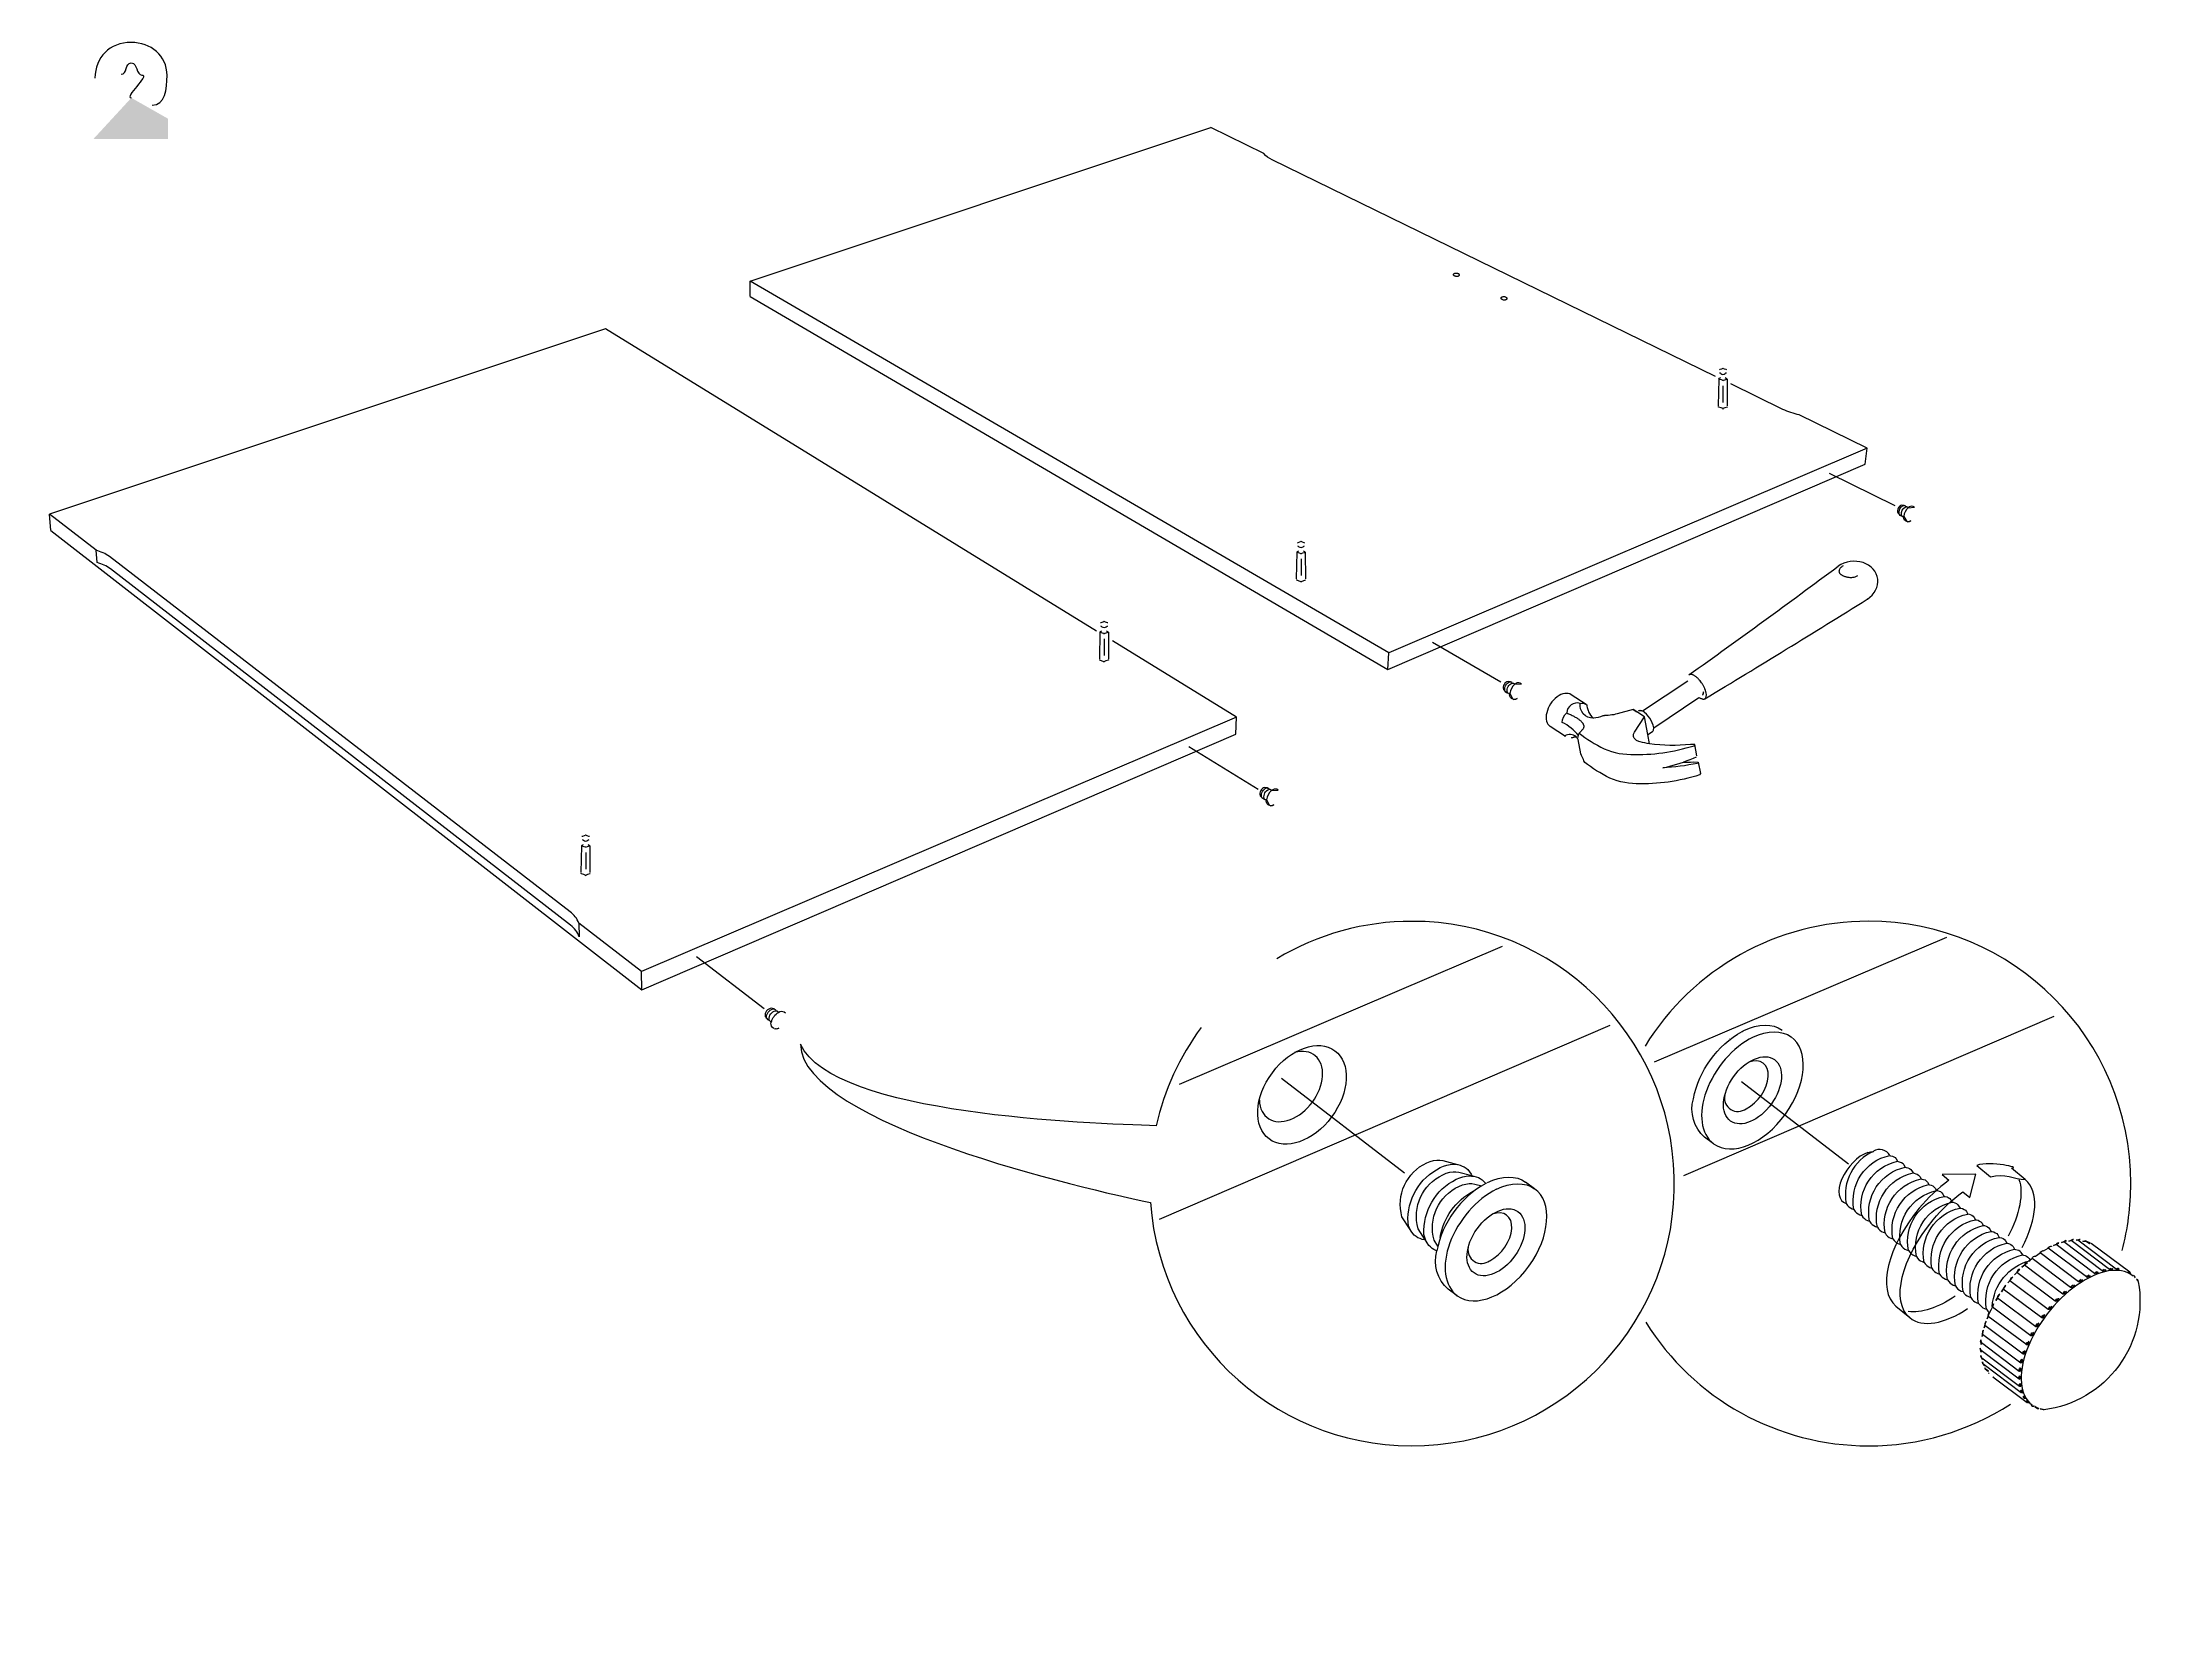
# Model space of a CAD drawing. Header units: metres. Extents: x -30.9 to 24.7, y -10.3 to 6.8.
# Drawn here: x -2.789 to 0.296, y 1.826 to 4.144 of the extents above; entities that cross this region are included whole.
import ezdxf

# ---------------------------------------------------------------- set-up
doc = ezdxf.new("R2010")
doc.units = ezdxf.units.M
doc.header["$MEASUREMENT"] = 0
doc.layers.add('PDF_Working_Num_Penna__255_Num_Penna__255', color=255, linetype='Continuous', lineweight=18)
doc.layers.add('PDF_Working_Num_Penna__7_Num_Penna__7', color=7, linetype='Continuous', lineweight=18)
doc.styles.add('GENERATED_STYLE_1', font='')
doc.styles.get('GENERATED_STYLE_1').set_extended_font_data('Arial')

msp = doc.modelspace()

# ---------------------------------------------------------------- hatches: boundary and pattern name
at = {"layer": 'PDF_Working_Num_Penna__7_Num_Penna__7', "linetype": 'Continuous', "lineweight": 18}
msp.add_hatch(color=7, dxfattribs=at).paths.add_polyline_path([(-2.6602, 4.0637), (-2.7155, 4.0037), (-2.6068, 4.0037), (-2.6068, 4.0334)])

# ---------------------------------------------------------------- linework, layer by layer
at = {"layer": 'PDF_Working_Num_Penna__255_Num_Penna__255', "color": 255, "linetype": 'Continuous', "lineweight": 18, "flags": 128}
for points in [[(-0.097, 3.4709), (-0.1925, 3.5176)], [(-0.7692, 3.2725), (-0.67, 3.2148)], [(-1.1236, 3.1208), (-1.0228, 3.0588)], [(-1.7407, 2.7396), (-1.8391, 2.8155)], [(-0.8102, 2.501), (-0.9886, 2.6387)], [(-0.1776, 2.5239), (-0.3201, 2.6338)], [(-0.0959, 2.3077), (-0.0759, 2.2909)]]:
    msp.add_lwpolyline(points, dxfattribs=at)
msp.add_lwpolyline([(-0.0419, 2.433, -0.061405), (0.0013, 2.4737), (0.0114, 2.4653), (0.0202, 2.4992), (-0.0288, 2.4989), (-0.0188, 2.4905, 0.06129), (-0.0619, 2.4498)], format="xyb", dxfattribs=at)
at = {"layer": 'PDF_Working_Num_Penna__255_Num_Penna__255', "color": 255, "linetype": 'Continuous', "lineweight": 18}
for points in [[(-0.0619, 2.4498), (-0.1083, 2.3944), (-0.1235, 2.3308), (-0.0959, 2.3077)], [(-0.0619, 2.4498), (-0.1083, 2.3944), (-0.1235, 2.3308), (-0.0959, 2.3077)], [(-0.0759, 2.2909), (-0.1035, 2.314), (-0.0883, 2.3776), (-0.0419, 2.433)], [(-0.0759, 2.2909), (-0.1035, 2.314), (-0.0883, 2.3776), (-0.0419, 2.433)]]:
    msp.add_open_spline(points, degree=3, dxfattribs=at)
at = {"layer": 'PDF_Working_Num_Penna__7_Num_Penna__7', "color": 7, "linetype": 'Continuous', "lineweight": 18, "flags": 128}
for points in [[(-1.761, 3.7973), (-1.0915, 4.0206)], [(-0.833, 3.2573), (-1.761, 3.7973)], [(-1.7608, 3.7752), (-1.761, 3.7973)], [(-1.9712, 3.728), (-2.7793, 3.4586)], [(-1.2577, 3.2888), (-1.9712, 3.728)], [(-0.3534, 3.655), (-0.3541, 3.6163)], [(-0.3472, 3.6454), (-0.3472, 3.6212)], [(-0.341, 3.655), (-0.3409, 3.6162)], [(-0.1378, 3.5547), (-0.833, 3.2573)], [(-0.097, 3.4709), (-0.1925, 3.5176)], [(-2.7771, 3.4348), (-2.7793, 3.4586)], [(-2.7771, 3.4348), (-1.9182, 2.7674), (-1.0553, 3.1387), (-1.0542, 3.1636)], [(-0.9666, 3.4034), (-0.9673, 3.3647)], [(-0.9604, 3.3938), (-0.9604, 3.3696)], [(-0.9542, 3.4034), (-0.9541, 3.3646)], [(-0.1726, 3.3837), (-0.1735, 3.3831), (-0.1743, 3.3825), (-0.1751, 3.3818), (-0.1758, 3.3812), (-0.1764, 3.3806), (-0.1769, 3.38), (-0.1774, 3.3793), (-0.1778, 3.3787), (-0.1781, 3.3781), (-0.1784, 3.3775), (-0.1785, 3.377), (-0.1786, 3.3764), (-0.1787, 3.3758), (-0.1786, 3.3752), (-0.1785, 3.3747), (-0.1783, 3.3741), (-0.1781, 3.3736), (-0.1778, 3.3731), (-0.1774, 3.3726), (-0.177, 3.3721), (-0.1765, 3.3717), (-0.176, 3.3712), (-0.1754, 3.3708), (-0.1748, 3.3703), (-0.1741, 3.3699), (-0.1734, 3.3695), (-0.1727, 3.3691), (-0.1719, 3.3688), (-0.171, 3.3684), (-0.1702, 3.3681), (-0.1693, 3.3679), (-0.1683, 3.3676), (-0.1673, 3.3674), (-0.1663, 3.3672), (-0.1652, 3.367), (-0.1642, 3.3669), (-0.1631, 3.3668), (-0.162, 3.3667), (-0.1609, 3.3667), (-0.1599, 3.3668), (-0.1587, 3.3669), (-0.1575, 3.3671), (-0.1564, 3.3673), (-0.1552, 3.3676), (-0.1542, 3.368), (-0.1531, 3.3685), (-0.1521, 3.369), (-0.1512, 3.3696)], [(-1.2528, 3.2871), (-1.2534, 3.2484)], [(-1.2465, 3.2776), (-1.2465, 3.2533)], [(-1.2404, 3.2871), (-1.2403, 3.2483)], [(-1.0542, 3.1636), (-1.2342, 3.2744)], [(-0.7692, 3.2725), (-0.67, 3.2148)], [(-0.8344, 3.2328), (-0.833, 3.2573)], [(-0.546, 3.1819), (-0.5678, 3.1963)], [(-0.4498, 3.1428), (-0.4492, 3.1432), (-0.4488, 3.1438), (-0.4484, 3.1445), (-0.4481, 3.1453), (-0.448, 3.1462), (-0.4479, 3.1472), (-0.4479, 3.1483), (-0.3822, 3.1922)], [(-0.4779, 3.1748), (-0.5008, 3.1685)], [(-0.4565, 3.1383), (-0.4614, 3.1639), (-0.4725, 3.1712)], [(-1.1236, 3.1208), (-1.0228, 3.0588)], [(-0.454, 3.125), (-0.4565, 3.1383), (-0.4498, 3.1428)], [(-0.3861, 3.1054), (-0.3907, 3.1036), (-0.3952, 3.1017), (-0.3998, 3.1), (-0.4045, 3.0984)], [(-2.0062, 2.9766), (-2.0068, 2.9379)], [(-1.9999, 2.9671), (-1.9999, 2.9428)], [(-1.9938, 2.9766), (-1.9937, 2.9378)], [(-0.4466, 2.6626), (-0.0221, 2.8441)], [(-1.7407, 2.7396), (-1.8391, 2.8155)], [(-1.1369, 2.6303), (-0.6674, 2.831)], [(-1.9182, 2.7674), (-1.919, 2.7938)], [(-0.5115, 2.7155), (-1.1667, 2.4336)], [(0.1338, 2.7285), (-0.4048, 2.4968)], [(-0.3167, 2.7082), (-0.3089, 2.7115), (-0.3013, 2.714), (-0.2937, 2.7154), (-0.2861, 2.7161), (-0.2793, 2.7156), (-0.2728, 2.7143), (-0.2668, 2.712), (-0.2613, 2.7088)], [(-0.3036, 2.6986), (-0.2958, 2.7021), (-0.2879, 2.7044), (-0.2803, 2.706), (-0.273, 2.7065), (-0.2662, 2.706), (-0.2598, 2.7046), (-0.2537, 2.7024), (-0.2483, 2.6992)], [(-0.8102, 2.501), (-0.9886, 2.6387)], [(-0.1648, 2.514), (-0.3201, 2.6338)], [(0.0215, 2.5122), (0.0416, 2.4954)], [(0.0921, 2.4915), (0.072, 2.5083)], [(-0.6894, 2.4873), (-0.6816, 2.4905), (-0.674, 2.4931), (-0.6664, 2.4945), (-0.6589, 2.4951), (-0.652, 2.4947), (-0.6455, 2.4934), (-0.6395, 2.4911), (-0.6341, 2.4879)], [(-0.6763, 2.4776), (-0.6686, 2.4811), (-0.6606, 2.4834), (-0.653, 2.4851), (-0.6458, 2.4855), (-0.639, 2.4851), (-0.6325, 2.4837), (-0.6264, 2.4814), (-0.621, 2.4783), (-0.6341, 2.4879)], [(0.1628, 2.3385), (0.1632, 2.3381), (0.1631, 2.3376), (0.1625, 2.3365), (0.1615, 2.3355), (0.1605, 2.3348), (0.1592, 2.3347), (0.158, 2.3349), (0.102, 2.3767)], [(0.1746, 2.3463), (0.175, 2.3459), (0.1749, 2.3454), (0.1738, 2.3444), (0.1729, 2.3437), (0.172, 2.3431), (0.1707, 2.3429), (0.1695, 2.3431), (0.1135, 2.3849)], [(0.1861, 2.3524), (0.1864, 2.3519), (0.1863, 2.3515), (0.1854, 2.3509), (0.1844, 2.3502), (0.1836, 2.35), (0.1822, 2.3494), (0.1811, 2.35), (0.1251, 2.3918)], [(0.1977, 2.3569), (0.198, 2.3564), (0.1975, 2.3562), (0.1965, 2.3555), (0.1957, 2.3553), (0.1949, 2.3549), (0.1936, 2.3548), (0.1928, 2.3553), (0.1368, 2.3972)], [(0.209, 2.3598), (0.2084, 2.359), (0.2075, 2.3588), (0.2066, 2.3586), (0.2059, 2.3587), (0.2046, 2.3586), (0.2039, 2.3591), (0.1479, 2.4009)], [(0.2191, 2.3608), (0.2186, 2.3605), (0.2177, 2.3602), (0.2173, 2.3603), (0.2165, 2.3604), (0.2153, 2.3607), (0.2145, 2.3608), (0.1586, 2.403)], [(0.2285, 2.3604), (0.2276, 2.3601), (0.2269, 2.3603), (0.226, 2.3604), (0.2253, 2.361), (0.2241, 2.3612), (0.1686, 2.4033)], [(0.2447, 2.3561), (0.2444, 2.3566), (0.244, 2.3571), (0.188, 2.3989)], [(0.1402, 2.3191), (0.1405, 2.3186), (0.1404, 2.3179), (0.1398, 2.3167), (0.1387, 2.3157), (0.1382, 2.3149), (0.1369, 2.3144), (0.1357, 2.3147), (0.0796, 2.3564)], [(0.1512, 2.3295), (0.1515, 2.3291), (0.1518, 2.3281), (0.1508, 2.3271), (0.1498, 2.3265), (0.1488, 2.3254), (0.1475, 2.3248), (0.1466, 2.3249), (0.0908, 2.3672)], [(0.1108, 2.2832), (0.1115, 2.2827), (0.1114, 2.2819), (0.1107, 2.2803), (0.11, 2.2792), (0.1095, 2.2781), (0.1085, 2.2774), (0.1073, 2.2776), (0.0517, 2.3193)], [(0.1197, 2.2956), (0.1201, 2.2951), (0.1204, 2.2947), (0.1197, 2.2931), (0.1191, 2.292), (0.1181, 2.291), (0.1171, 2.2903), (0.1159, 2.2905), (0.0599, 2.3324)], [(0.1299, 2.3078), (0.1302, 2.3073), (0.13, 2.3065), (0.1294, 2.3055), (0.1284, 2.3043), (0.1278, 2.3032), (0.1264, 2.3027), (0.1252, 2.3029), (0.0696, 2.3446)], [(-0.0959, 2.3077), (-0.0759, 2.2909)], [(0.0963, 2.2565), (0.0967, 2.256), (0.097, 2.2555), (0.0967, 2.254), (0.0961, 2.2528), (0.0959, 2.2516), (0.095, 2.251), (0.0941, 2.2512), (0.0381, 2.2928)], [(0.103, 2.2701), (0.1033, 2.2693), (0.1036, 2.2688), (0.1033, 2.2672), (0.1027, 2.2661), (0.102, 2.2649), (0.1011, 2.2644), (0.1003, 2.2645), (0.0444, 2.3062)], [(0.0283, 2.255), (0.0834, 2.2133), (0.0831, 2.2138), (0.083, 2.2151), (0.0836, 2.2166), (0.0847, 2.2181)], [(0.0301, 2.2671), (0.0857, 2.2254), (0.0854, 2.2262), (0.0853, 2.2275), (0.0859, 2.229), (0.087, 2.2305)], [(0.091, 2.2434), (0.0914, 2.2429), (0.0916, 2.2421), (0.0914, 2.2409), (0.0912, 2.2396), (0.091, 2.2384), (0.09, 2.2378), (0.0892, 2.238), (0.0333, 2.2797)], [(0.0278, 2.2435), (0.083, 2.2018), (0.0823, 2.2028), (0.0826, 2.2044), (0.0838, 2.2062)], [(0.0291, 2.2325), (0.0839, 2.1914), (0.0833, 2.1923), (0.0835, 2.1939), (0.0843, 2.1954)], [(0.0322, 2.2228), (0.0859, 2.1822), (0.0857, 2.1832), (0.0855, 2.1844), (0.0863, 2.186)], [(0.0451, 2.2051), (0.0949, 2.1678), (0.0946, 2.1687), (0.0945, 2.1703)]]:
    msp.add_lwpolyline(points, dxfattribs=at)
for points in [[(-0.3582, 3.6589), (-1.0023, 3.9738, -0.107809), (-1.0145, 3.9829), (-1.0915, 4.0206)], [(-1.7608, 3.7752), (-0.8344, 3.2328), (-0.1404, 3.5315), (-0.1378, 3.5547), (-0.2363, 3.6028, -0.05511), (-0.2601, 3.6109), (-0.3358, 3.6479)], [(-1.0542, 3.1636), (-1.919, 2.7939), (-2.01, 2.8642), (-2.0093, 2.8445, 0.149536), (-2.0219, 2.8611), (-2.6905, 3.3791, 0.096024), (-2.7099, 3.3882), (-2.7115, 3.4062), (-2.7793, 3.4586)], [(-2.01, 2.8642, 0.154255), (-2.0226, 2.8807), (-2.692, 3.3971, 0.09581), (-2.7115, 3.4062)], [(-0.3717, 3.199), (-0.3719, 3.1999), (-0.3721, 3.2008), (-0.3724, 3.2017), (-0.3727, 3.2026), (-0.373, 3.2036), (-0.3734, 3.2045), (-0.3738, 3.2055), (-0.3742, 3.2064), (-0.3746, 3.2073), (-0.3751, 3.2082), (-0.3756, 3.209), (-0.376, 3.2099), (-0.3766, 3.2108), (-0.3771, 3.2116), (-0.3776, 3.2125), (-0.3782, 3.2133), (-0.3793, 3.2148), (-0.3804, 3.2163), (-0.3816, 3.2176), (-0.3822, 3.2183), (-0.3828, 3.219), (-0.3834, 3.2196), (-0.384, 3.2202), (-0.3846, 3.2208), (-0.3852, 3.2213), (-0.3858, 3.2218), (-0.3864, 3.2223), (-0.3871, 3.2228), (-0.3877, 3.2233), (-0.3884, 3.2237), (-0.3891, 3.2241), (-0.3897, 3.2245), (-0.3903, 3.2248), (-0.3909, 3.2251), (-0.3915, 3.2253), (-0.3921, 3.2255), (-0.3927, 3.2256), (-0.3933, 3.2258), (-0.3939, 3.2258), (-0.3944, 3.2258), (-0.3949, 3.2258), (-0.3954, 3.2257), (-0.3959, 3.2256), (-0.3963, 3.2254), (-0.3967, 3.2252, 0.005275), (-0.18, 3.383), (-0.1798, 3.3831)], [(-0.3763, 3.1898), (-0.3757, 3.1898), (-0.3752, 3.1898), (-0.3748, 3.1899), (-0.3744, 3.19), (-0.374, 3.1902), (-0.3735, 3.1904, 0.00404), (-0.1375, 3.3351), (-0.1373, 3.3352), (-0.1369, 3.3355), (-0.1365, 3.3359)], [(-0.4479, 3.1483, 0.213305), (-0.4642, 3.1726), (-0.3985, 3.2165)], [(-0.5548, 3.1837, 0.484241), (-0.5743, 3.1698), (-0.5729, 3.1692), (-0.5716, 3.1686), (-0.5703, 3.168), (-0.5689, 3.1674), (-0.5677, 3.1668), (-0.5664, 3.1662), (-0.5651, 3.1656), (-0.5639, 3.1649), (-0.5628, 3.1643), (-0.5618, 3.1637), (-0.5607, 3.1631), (-0.5597, 3.1625), (-0.5588, 3.1618), (-0.5578, 3.1612), (-0.5569, 3.1606), (-0.5561, 3.1599), (-0.5554, 3.1593), (-0.5547, 3.1588), (-0.554, 3.1582), (-0.5534, 3.1576), (-0.5529, 3.157), (-0.5523, 3.1564), (-0.5519, 3.1559), (-0.5514, 3.1553), (-0.551, 3.1548), (-0.5507, 3.1542), (-0.5504, 3.1537), (-0.5502, 3.1531), (-0.5499, 3.1526), (-0.5498, 3.1521), (-0.5496, 3.1515), (-0.5496, 3.151), (-0.5495, 3.1505), (-0.5495, 3.1499), (-0.5496, 3.1494), (-0.5496, 3.1489), (-0.5498, 3.1484), (-0.55, 3.1478), (-0.5504, 3.1468), (-0.5508, 3.1463), (-0.5512, 3.1457), (-0.5516, 3.1452), (-0.5521, 3.1446), (-0.5526, 3.1441), (-0.5532, 3.1435), (-0.5538, 3.143), (-0.5545, 3.1424), (-0.5554, 3.1414), (-0.5564, 3.1404)], [(-0.3832, 3.0981), (-0.3844, 3.0965, -0.040933), (-0.4345, 3.0901), (-0.4295, 3.0912), (-0.4244, 3.0925), (-0.4194, 3.0938), (-0.4144, 3.0952), (-0.4094, 3.0968), (-0.4045, 3.0984), (-0.3995, 3.0983), (-0.3945, 3.0984), (-0.3895, 3.0985), (-0.3832, 3.0981), (-0.3801, 3.0816), (-0.3812, 3.0797, -0.085132), (-0.4732, 3.0669, -0.115483), (-0.5167, 3.0776), (-0.5215, 3.0803), (-0.5263, 3.083), (-0.5309, 3.0858), (-0.5354, 3.0887), (-0.5398, 3.0917), (-0.5441, 3.0948), (-0.5482, 3.0979), (-0.5492, 3.1001), (-0.5501, 3.1021), (-0.5509, 3.104), (-0.5517, 3.1059), (-0.5527, 3.1079), (-0.5537, 3.1101), (-0.5578, 3.1314), (-0.5583, 3.1321), (-0.5587, 3.1327), (-0.5592, 3.1333), (-0.5596, 3.1338), (-0.5602, 3.1344), (-0.5608, 3.135, 0.318412), (-0.577, 3.1363), (-0.5769, 3.1361), (-0.5767, 3.136), (-0.5765, 3.1358), (-0.5763, 3.1357), (-0.5762, 3.1356), (-0.5982, 3.1501)], [(-0.5572, 3.1371, 0.101375), (-0.5808, 3.1561, -0.205257), (-0.5743, 3.1698)], [(-0.5008, 3.1685), (-0.5034, 3.1678), (-0.506, 3.1672), (-0.5087, 3.1668), (-0.5114, 3.1664), (-0.5141, 3.1661), (-0.5167, 3.1659), (-0.5194, 3.1659), (-0.5198, 3.1658), (-0.5202, 3.1657), (-0.5205, 3.1656), (-0.521, 3.1656), (-0.5214, 3.1655), (-0.522, 3.1655, -0.09261), (-0.5356, 3.1621)], [(-0.385, 3.1076), (-0.3882, 3.1241), (-0.3944, 3.1241, -0.067188), (-0.454, 3.125), (-0.4575, 3.1256), (-0.461, 3.1262), (-0.4644, 3.1269), (-0.4678, 3.1277), (-0.4693, 3.1281), (-0.4706, 3.1286), (-0.4719, 3.1292), (-0.473, 3.1299), (-0.4741, 3.1306), (-0.475, 3.1315), (-0.4757, 3.1324), (-0.4764, 3.1333), (-0.4768, 3.1343), (-0.4771, 3.1354), (-0.4773, 3.1365), (-0.4773, 3.1376), (-0.4771, 3.1387), (-0.4768, 3.1398), (-0.4763, 3.1409), (-0.4757, 3.142), (-0.4614, 3.1639)], [(-0.5583, 3.1339), (-0.5579, 3.1351), (-0.5575, 3.1361), (-0.5572, 3.137), (-0.557, 3.138), (-0.5567, 3.1392), (-0.5564, 3.1404), (-0.5522, 3.1373), (-0.5479, 3.1342), (-0.5435, 3.1312), (-0.539, 3.1283), (-0.5344, 3.1255), (-0.5297, 3.1228), (-0.5248, 3.1201, 0.115047), (-0.4813, 3.1094, 0.085136), (-0.3893, 3.1222), (-0.3882, 3.1241)], [(-1.1792, 2.4584, 2.296846), (-0.7991, 2.8669, 0.136826), (-0.9954, 2.8126)], [(0.2329, 2.3885, 0.064536), (0.2454, 2.4858, 0.414199), (-0.1358, 2.867, 0.26075), (-0.4605, 2.6855)], [(-1.7369, 2.7257, 0.301312), (-1.7338, 2.7238), (-1.7332, 2.723), (-1.7333, 2.7232), (-1.7335, 2.7236), (-1.7335, 2.724, -0.356588), (-1.7238, 2.737), (-1.7234, 2.737), (-1.7229, 2.7369), (-1.7224, 2.7368), (-1.7219, 2.7366), (-1.7216, 2.7365), (-1.7212, 2.7362), (-1.7209, 2.7359), (-1.7206, 2.7356), (-1.7203, 2.7351), (-1.7201, 2.7346), (-1.7199, 2.7345, -0.283151), (-1.7114, 2.7354), (-1.7094, 2.7339)], [(-1.7263, 2.7113), (-1.7283, 2.7128, -0.310692), (-1.7301, 2.7212), (-1.73, 2.721, -0.182021), (-1.7199, 2.7345)], [(-0.3608, 2.5435), (-0.3739, 2.5531, -0.285566), (-0.3903, 2.609, -0.217091), (-0.3193, 2.7069), (-0.318, 2.7077), (-0.3167, 2.7082)], [(-0.1368, 2.5308), (-0.1329, 2.5317), (-0.129, 2.5323), (-0.1285, 2.5326, 0.34832), (-0.1682, 2.4567), (-0.1662, 2.454), (-0.1645, 2.452), (-0.162, 2.4503), (-0.1597, 2.449), (-0.157, 2.4482), (-0.155, 2.4452), (-0.1534, 2.4433), (-0.1507, 2.4416), (-0.1485, 2.4403), (-0.1454, 2.4393), (-0.1438, 2.4369), (-0.1417, 2.4349), (-0.1395, 2.4333), (-0.1372, 2.432), (-0.1341, 2.431), (-0.1325, 2.4283), (-0.1304, 2.4263), (-0.1282, 2.4246), (-0.1256, 2.4233), (-0.1229, 2.4223), (-0.1213, 2.42), (-0.1191, 2.4179), (-0.1169, 2.4163), (-0.1143, 2.415), (-0.1116, 2.414), (-0.11, 2.4112), (-0.1079, 2.4092), (-0.1057, 2.4076), (-0.1031, 2.4063), (-0.1004, 2.4054), (-0.0983, 2.403), (-0.0966, 2.4009), (-0.0944, 2.3993), (-0.0917, 2.398), (-0.0891, 2.3971), (-0.0871, 2.3943), (-0.0854, 2.3923), (-0.0828, 2.3906), (-0.0806, 2.3893), (-0.0778, 2.3883), (-0.0758, 2.3859), (-0.0741, 2.384), (-0.0715, 2.3823), (-0.0693, 2.381), (-0.0661, 2.38), (-0.0646, 2.3772), (-0.0625, 2.3751), (-0.0603, 2.3736), (-0.0577, 2.3723), (-0.0549, 2.3713), (-0.0533, 2.3689), (-0.0512, 2.3669), (-0.049, 2.3653), (-0.0464, 2.3639), (-0.0436, 2.363), (-0.0421, 2.3603), (-0.04, 2.3582), (-0.0378, 2.3565), (-0.0352, 2.3552), (-0.0324, 2.3543), (-0.0304, 2.3518), (-0.0287, 2.3499), (-0.0261, 2.3483), (-0.0238, 2.3469), (-0.0211, 2.3461), (-0.0191, 2.3433), (-0.0171, 2.3411), (-0.0148, 2.3395), (-0.0126, 2.3383), (-0.0095, 2.3373), (-0.0079, 2.3345), (-0.0058, 2.3324), (-0.0037, 2.3308), (-0.001, 2.3295), (0.0018, 2.329), (0.0033, 2.3262), (0.0054, 2.3241), (0.0076, 2.3225), (0.0103, 2.3212), (0.013, 2.3203), (0.0149, 2.3175), (0.0166, 2.3155), (0.0189, 2.3138), (0.0215, 2.3125), (0.0242, 2.3116), (0.0263, 2.3092), (0.0284, 2.3072), (0.0306, 2.3054), (0.0328, 2.3042), (0.0359, 2.3033), (0.0375, 2.3004), (0.0399, 2.298), (0.0404, 2.2983), (0.0405, 2.2987), (0.0424, 2.3025), (0.0444, 2.3062), (0.0441, 2.3071, -0.322807), (0.0982, 2.3737)], [(-0.8019, 2.4189), (-0.8137, 2.4375, -0.368332), (-0.7777, 2.5159), (-0.7725, 2.518), (-0.7678, 2.5192), (-0.763, 2.5199), (-0.7587, 2.5199), (-0.7544, 2.5193), (-0.7332, 2.5134)], [(-0.7784, 2.4019), (-0.7798, 2.4039), (-0.7807, 2.404), (-0.7844, 2.4045), (-0.7875, 2.4057), (-0.7905, 2.4071), (-0.7932, 2.4088), (-0.7959, 2.4109), (-0.7979, 2.4132), (-0.8005, 2.4166), (-0.8019, 2.4189), (-0.8024, 2.4201), (-0.804, 2.4243), (-0.8049, 2.429, -0.298562), (-0.7582, 2.5089), (-0.7533, 2.5111), (-0.7486, 2.5126), (-0.7438, 2.5135), (-0.74, 2.5139), (-0.7363, 2.5139), (-0.7332, 2.5134), (-0.7326, 2.5134), (-0.7292, 2.5125), (-0.7262, 2.5113), (-0.7231, 2.5099), (-0.7204, 2.5082), (-0.7181, 2.5061), (-0.7155, 2.5028), (-0.7132, 2.4992), (-0.7121, 2.4973)], [(-0.7798, 2.4039), (-0.7902, 2.4202, -0.367993), (-0.7542, 2.4986), (-0.7494, 2.5008), (-0.7443, 2.5023), (-0.7395, 2.5029), (-0.7352, 2.5029), (-0.7312, 2.5024), (-0.7121, 2.4973), (-0.71, 2.4965)], [(-0.157, 2.4482, -0.406437), (-0.1049, 2.5266), (-0.1036, 2.5263), (-0.1008, 2.5258), (-0.099, 2.5247), (-0.0971, 2.5235), (-0.0955, 2.5216), (-0.0935, 2.5183)], [(-0.1454, 2.4393, -0.410816), (-0.0935, 2.5183), (-0.0924, 2.518), (-0.0896, 2.5171), (-0.0877, 2.5164), (-0.0855, 2.5147), (-0.0842, 2.5132), (-0.0824, 2.5096)], [(-0.1341, 2.431, -0.410457), (-0.0824, 2.5096), (-0.0808, 2.5093), (-0.0784, 2.5088), (-0.0761, 2.5076), (-0.0742, 2.5064), (-0.0729, 2.5045), (-0.071, 2.5013)], [(-0.1229, 2.4223, -0.411233), (-0.071, 2.5013), (-0.0695, 2.501), (-0.0671, 2.5001), (-0.0648, 2.4993), (-0.063, 2.4978), (-0.0612, 2.4962), (-0.0594, 2.4926)], [(-0.0419, 2.433, -0.061405), (0.0013, 2.4737), (0.0114, 2.4653), (0.0202, 2.4992), (-0.0288, 2.4989), (-0.0188, 2.4905, 0.06129), (-0.0619, 2.4498)], [(-0.7617, 2.3948), (-0.767, 2.4033, -0.367967), (-0.731, 2.4817), (-0.7259, 2.4839), (-0.7211, 2.4851), (-0.7163, 2.486), (-0.712, 2.4861), (-0.7077, 2.4851), (-0.6978, 2.4826)], [(-0.758, 2.4074, -0.237571), (-0.7102, 2.4747), (-0.7096, 2.475), (-0.7086, 2.4752)], [(-0.1116, 2.414, -0.40894), (-0.0594, 2.4926), (-0.0582, 2.4924), (-0.0558, 2.4919), (-0.0535, 2.4911), (-0.0517, 2.4894), (-0.05, 2.4876), (-0.0481, 2.4843)], [(-0.1004, 2.4054, -0.406997), (-0.0481, 2.4843), (-0.0469, 2.4841), (-0.0445, 2.4836), (-0.0423, 2.4824), (-0.0405, 2.4807), (-0.0387, 2.4792), (-0.0369, 2.4755)], [(-0.0891, 2.3971, -0.410636), (-0.0369, 2.4755), (-0.0356, 2.4757), (-0.0333, 2.4748), (-0.031, 2.4741), (-0.0292, 2.4724), (-0.0275, 2.4705), (-0.0256, 2.4672)], [(-0.0778, 2.3883, -0.4065), (-0.0256, 2.4672), (-0.0244, 2.467), (-0.0216, 2.4665), (-0.0198, 2.4654), (-0.0175, 2.4641), (-0.0162, 2.4622), (-0.0144, 2.4586)], [(-0.0661, 2.38, -0.413877), (-0.0144, 2.4586), (-0.0127, 2.4586), (-0.0104, 2.4578), (-0.0081, 2.457), (-0.0063, 2.4554), (-0.005, 2.4535), (-0.0027, 2.4502)], [(-0.0549, 2.3713, -0.406359), (-0.0027, 2.4502), (-0.0015, 2.45), (0.0009, 2.4495), (0.0032, 2.4483), (0.005, 2.4472), (0.0067, 2.4451), (0.0085, 2.4415)], [(-0.0436, 2.363, -0.406965), (0.0085, 2.4415), (0.0098, 2.4417), (0.0121, 2.4409), (0.0145, 2.44), (0.0162, 2.4384), (0.0179, 2.4365), (0.0198, 2.4333)], [(-0.0324, 2.3543, -0.406274), (0.0198, 2.4333), (0.021, 2.433), (0.0238, 2.4325), (0.0257, 2.4313), (0.0275, 2.4301), (0.0292, 2.4282), (0.031, 2.4246)], [(-0.0211, 2.3461, -0.405903), (0.031, 2.4246), (0.0327, 2.4246), (0.0351, 2.4238), (0.0374, 2.423), (0.0391, 2.4214), (0.0404, 2.4195), (0.0423, 2.4163)], [(-0.0095, 2.3373, -0.40185), (0.0423, 2.4163), (0.044, 2.416), (0.0463, 2.4155), (0.0485, 2.4143), (0.0505, 2.4131), (0.0521, 2.4111), (0.0539, 2.4075)], [(0.0018, 2.329, -0.405879), (0.0539, 2.4075), (0.0552, 2.4076), (0.0575, 2.4068), (0.0599, 2.406), (0.0617, 2.4044), (0.0633, 2.4024), (0.0653, 2.3992)], [(-0.7335, 2.3226), (-0.7466, 2.3322, -0.285572), (-0.7631, 2.388)], [(0.013, 2.3203, -0.406934), (0.0653, 2.3992), (0.0664, 2.399), (0.0692, 2.3984), (0.0711, 2.3972), (0.0732, 2.3956), (0.0746, 2.3941), (0.0764, 2.3904)], [(0.0242, 2.3116, -0.405082), (0.0764, 2.3904), (0.078, 2.3901), (0.0805, 2.3897), (0.0828, 2.3889), (0.0846, 2.3873), (0.0858, 2.3854), (0.0881, 2.3821)], [(0.0359, 2.3033, -0.406425), (0.0881, 2.3821), (0.0894, 2.3819), (0.0917, 2.381), (0.094, 2.3802), (0.0958, 2.3787), (0.0975, 2.3771), (0.0991, 2.3743), (0.1006, 2.3757), (0.102, 2.3767), (0.1027, 2.3781), (0.1042, 2.3796), (0.1056, 2.3805), (0.1068, 2.3803), (0.1102, 2.3826), (0.1135, 2.3849), (0.1147, 2.3867), (0.1161, 2.3877), (0.1174, 2.3883), (0.1186, 2.3881), (0.1219, 2.3899), (0.1251, 2.3918), (0.1262, 2.3933), (0.1276, 2.3942), (0.129, 2.3948), (0.1302, 2.3946), (0.1301, 2.3942)], [(0.2563, 2.3432), (0.2564, 2.3435), (0.2561, 2.3441), (0.2562, 2.3445), (0.2559, 2.345), (0.2556, 2.3454), (0.2536, 2.3466), (0.2551, 2.3451), (0.2563, 2.3432, -0.430033), (0.1194, 2.1571)], [(-0.4595, 2.2845, 0.259398), (-0.1358, 2.1046, 0.144736), (0.0706, 2.1653)]]:
    msp.add_lwpolyline(points, format="xyb", dxfattribs=at)
for points in [[(-0.7313, 3.8078), (-0.7319, 3.808), (-0.7326, 3.8083), (-0.7333, 3.8084), (-0.7341, 3.8085), (-0.7349, 3.8085), (-0.7357, 3.8085), (-0.7365, 3.8085), (-0.7372, 3.8083), (-0.7378, 3.8081), (-0.7383, 3.8079), (-0.7387, 3.8076), (-0.739, 3.8073), (-0.7392, 3.807), (-0.7392, 3.8067), (-0.7391, 3.8063), (-0.7388, 3.8059), (-0.7384, 3.8056), (-0.7379, 3.8053), (-0.7373, 3.8051), (-0.7366, 3.8049), (-0.7359, 3.8047), (-0.7351, 3.8046), (-0.7343, 3.8046), (-0.7335, 3.8046), (-0.7327, 3.8047), (-0.732, 3.8048), (-0.7314, 3.805), (-0.7309, 3.8052), (-0.7305, 3.8055), (-0.7301, 3.8058), (-0.73, 3.8062), (-0.73, 3.8065), (-0.7301, 3.8068), (-0.7304, 3.8072), (-0.7308, 3.8075)], [(-0.6621, 3.7736), (-0.6627, 3.7739), (-0.6634, 3.7741), (-0.6642, 3.7743), (-0.665, 3.7744), (-0.6657, 3.7744), (-0.6666, 3.7744), (-0.6673, 3.7743), (-0.668, 3.7742), (-0.6687, 3.774), (-0.6692, 3.7738), (-0.6696, 3.7735), (-0.6699, 3.7731), (-0.67, 3.7728), (-0.67, 3.7724), (-0.6699, 3.7721), (-0.6696, 3.7717), (-0.6692, 3.7714), (-0.6687, 3.7711), (-0.6681, 3.7709), (-0.6674, 3.7706), (-0.6666, 3.7704), (-0.6659, 3.7703), (-0.665, 3.7703), (-0.6642, 3.7703), (-0.6634, 3.7704), (-0.6627, 3.7705), (-0.6621, 3.7708), (-0.6616, 3.771), (-0.6612, 3.7713), (-0.6609, 3.7716), (-0.6607, 3.7719), (-0.6607, 3.7723), (-0.6609, 3.7726), (-0.6612, 3.773), (-0.6616, 3.7733)], [(-0.0742, 3.4489), (-0.075, 3.4484), (-0.0757, 3.448), (-0.0765, 3.4477), (-0.0773, 3.4476), (-0.078, 3.4475), (-0.0787, 3.4475), (-0.0794, 3.4476)], [(-0.6462, 3.1906), (-0.6471, 3.1901), (-0.6479, 3.1897), (-0.6488, 3.1894), (-0.6496, 3.1893), (-0.6504, 3.1892), (-0.6511, 3.1892), (-0.6519, 3.1894)], [(-0.3763, 3.1898), (-0.3772, 3.1899), (-0.3781, 3.1901), (-0.379, 3.1904), (-0.38, 3.1908), (-0.381, 3.1914), (-0.3816, 3.1918), (-0.3822, 3.1922)], [(-0.377, 3.1957), (-0.3765, 3.1961), (-0.3761, 3.1966), (-0.3759, 3.1972), (-0.3757, 3.1979), (-0.3755, 3.1987), (-0.3755, 3.1996), (-0.3756, 3.2006)], [(-0.4779, 3.1748), (-0.4725, 3.1712)], [(-0.4699, 3.173), (-0.4693, 3.1733), (-0.4686, 3.1735), (-0.4678, 3.1736), (-0.467, 3.1735), (-0.4661, 3.1733), (-0.4652, 3.173)], [(-0.9998, 3.0362), (-1.0007, 3.0357), (-1.0015, 3.0353), (-1.0024, 3.035), (-1.0032, 3.0349), (-1.004, 3.0348), (-1.0047, 3.0348), (-1.0054, 3.035)], [(-1.7193, 2.7114), (-1.7203, 2.711), (-1.7213, 2.7107), (-1.7223, 2.7105), (-1.7232, 2.7104), (-1.724, 2.7105), (-1.7248, 2.7106), (-1.7256, 2.7109)], [(-0.3375, 2.6956), (-0.3369, 2.6959)], [(-1.021, 2.607), (-1.021, 2.6076)], [(0.141, 2.3992), (0.1402, 2.3998), (0.1389, 2.3992), (0.1379, 2.3986), (0.1368, 2.3972), (0.1333, 2.3958)], [(0.1519, 2.4026), (0.1507, 2.4028), (0.1494, 2.4023), (0.1479, 2.4009), (0.1448, 2.4002)], [(0.1622, 2.4044), (0.1614, 2.4046), (0.16, 2.4041), (0.1586, 2.403), (0.1556, 2.4023)], [(0.1717, 2.4043), (0.1708, 2.4045), (0.1695, 2.4038), (0.1686, 2.4033), (0.1661, 2.4033)], [(0.1804, 2.4023), (0.1796, 2.4024), (0.1783, 2.4022), (0.1774, 2.4016), (0.1758, 2.4019)], [(0.1804, 2.4023), (0.1855, 2.3985), (0.1868, 2.3991)], [(0.0739, 2.3499), (0.0725, 2.349), (0.0711, 2.3481), (0.0699, 2.3462), (0.0696, 2.3446), (0.0665, 2.3414)], [(0.0842, 2.3609), (0.0829, 2.3607), (0.0815, 2.3598), (0.0804, 2.3579), (0.0796, 2.3564), (0.0766, 2.3533)], [(0.0952, 2.3713), (0.0939, 2.3712), (0.0925, 2.3701), (0.0914, 2.3687), (0.0908, 2.3672), (0.0873, 2.3641)], [(0.0991, 2.3743), (0.0972, 2.373)], [(0.1695, 2.3431), (0.1705, 2.3445), (0.172, 2.346), (0.1734, 2.3465)], [(0.1811, 2.35), (0.1822, 2.3515), (0.1836, 2.3524), (0.1849, 2.3527)], [(0.1928, 2.3553), (0.1939, 2.3564), (0.1949, 2.3574), (0.1961, 2.3576)], [(0.1969, 2.3575), (0.1973, 2.3574), (0.1972, 2.357)], [(0.2039, 2.3591), (0.2053, 2.3605), (0.2067, 2.3611)], [(0.2079, 2.3608), (0.2083, 2.3608), (0.2082, 2.3604), (0.2086, 2.3603), (0.2086, 2.3599)], [(0.2145, 2.3608), (0.2156, 2.3623), (0.2169, 2.3625)], [(0.2181, 2.3623), (0.2185, 2.3622), (0.2188, 2.3617), (0.2192, 2.3612)], [(0.2241, 2.3612), (0.2255, 2.3621), (0.2269, 2.3626)], [(0.2276, 2.3621), (0.228, 2.362), (0.2283, 2.3616), (0.2282, 2.3612), (0.2285, 2.3607)], [(0.2411, 2.3567), (0.2428, 2.3573)], [(0.2447, 2.3561), (0.2446, 2.3557), (0.2449, 2.3552), (0.2448, 2.3548)], [(0.248, 2.3517), (0.2494, 2.3523)], [(0.2513, 2.3495), (0.2515, 2.3503), (0.2511, 2.3507), (0.2512, 2.3511), (0.2508, 2.3512), (0.2505, 2.3517), (0.2502, 2.3522)], [(0.2512, 2.3491), (0.2517, 2.349)], [(0.2543, 2.3457), (0.2551, 2.3455)], [(0.0552, 2.3249), (0.0538, 2.3239), (0.0523, 2.3225), (0.0516, 2.321), (0.0517, 2.3193), (0.0493, 2.3157)], [(0.0638, 2.3378), (0.0624, 2.3368), (0.0613, 2.3354), (0.0602, 2.3339), (0.0599, 2.3324), (0.0576, 2.3286)], [(0.1357, 2.3147), (0.1364, 2.3161), (0.1374, 2.3176), (0.1389, 2.3186)], [(0.1466, 2.3249), (0.1474, 2.3269), (0.1486, 2.3283), (0.15, 2.3293)], [(0.158, 2.3349), (0.1587, 2.3364), (0.1602, 2.3378), (0.1616, 2.3384)], [(0.0351, 2.2856), (0.0341, 2.2841), (0.0333, 2.2822), (0.0331, 2.281), (0.0333, 2.2797), (0.0322, 2.2762)], [(0.0399, 2.298), (0.0388, 2.2968), (0.0382, 2.2954), (0.0379, 2.2942), (0.0381, 2.2928), (0.0366, 2.289)], [(0.0444, 2.3062), (0.0441, 2.3075), (0.0449, 2.309), (0.046, 2.3109)], [(0.1159, 2.2905), (0.1162, 2.2921), (0.1173, 2.2936), (0.1184, 2.295)], [(0.1252, 2.3029), (0.1259, 2.3044), (0.127, 2.3059), (0.1281, 2.3073)], [(0.0278, 2.255), (0.0272, 2.2561), (0.0274, 2.2572), (0.0277, 2.2589)], [(0.0278, 2.255), (0.0283, 2.255), (0.0281, 2.2518)], [(0.0315, 2.2726), (0.03, 2.2712), (0.0297, 2.2697), (0.0294, 2.268), (0.0301, 2.2671), (0.0294, 2.2635)], [(0.0941, 2.2512), (0.0935, 2.252), (0.0942, 2.2536), (0.0949, 2.2555)], [(0.1003, 2.2645), (0.1001, 2.2657), (0.1004, 2.2673), (0.1016, 2.2687)], [(0.1073, 2.2776), (0.1075, 2.2788), (0.1083, 2.2807), (0.1094, 2.2822)], [(0.027, 2.244), (0.0268, 2.2449), (0.0267, 2.2467)], [(0.027, 2.244), (0.0278, 2.2435), (0.028, 2.2405)], [(0.028, 2.2335), (0.0273, 2.2345), (0.0276, 2.2361)], [(0.028, 2.2335), (0.0291, 2.2325), (0.0299, 2.2302)], [(0.0304, 2.2244), (0.0298, 2.2253), (0.03, 2.2265)], [(0.0304, 2.2244), (0.0322, 2.2228), (0.0331, 2.221)], [(0.086, 2.2249), (0.0861, 2.2253)], [(0.087, 2.2305), (0.0877, 2.2299), (0.0877, 2.2295), (0.0878, 2.2279), (0.0875, 2.2266), (0.0874, 2.2259), (0.0869, 2.2252)], [(0.0892, 2.238), (0.0886, 2.2388), (0.0889, 2.2405), (0.09, 2.242)], [(0.0339, 2.2164), (0.0337, 2.2172), (0.0334, 2.218)], [(0.0339, 2.2164), (0.0383, 2.2131), (0.0386, 2.213)], [(0.0394, 2.2099), (0.0387, 2.2108)], [(0.0458, 2.2046), (0.0455, 2.2051)], [(0.0841, 2.2013), (0.0837, 2.2013), (0.0833, 2.2018)], [(0.0846, 2.2127), (0.0841, 2.2128), (0.0838, 2.2129)], [(0.0838, 2.2062), (0.0845, 2.2053), (0.0846, 2.2041), (0.0849, 2.2032), (0.0847, 2.2023), (0.0846, 2.2016)], [(0.0843, 2.1954), (0.0849, 2.1945), (0.0856, 2.1935), (0.0854, 2.1927), (0.0858, 2.1923), (0.0856, 2.1914)], [(0.0855, 2.1911), (0.0851, 2.1911), (0.0847, 2.1912), (0.0843, 2.1913)], [(0.0847, 2.2181), (0.0854, 2.2172), (0.0856, 2.2159), (0.0853, 2.2147), (0.0852, 2.2139), (0.085, 2.213)], [(0.0863, 2.186), (0.0869, 2.185), (0.0876, 2.184), (0.0879, 2.1836), (0.0881, 2.1827), (0.0884, 2.1823)], [(0.0883, 2.1818), (0.0879, 2.1818), (0.0875, 2.1816), (0.0871, 2.1817), (0.0867, 2.1821), (0.0864, 2.1821)], [(0.0899, 2.1745), (0.0896, 2.175), (0.0894, 2.1763)], [(0.0896, 2.1774), (0.0907, 2.1764), (0.0914, 2.1759), (0.0917, 2.1755), (0.092, 2.1746)], [(0.0923, 2.1741), (0.0918, 2.1737), (0.0914, 2.1738), (0.091, 2.1739), (0.0906, 2.1739), (0.0902, 2.174)], [(0.0945, 2.1703), (0.0956, 2.1697), (0.0964, 2.1692), (0.0967, 2.1687), (0.0974, 2.1682)], [(0.0977, 2.1677), (0.0973, 2.1674), (0.0969, 2.1675), (0.0964, 2.1671), (0.096, 2.1672), (0.0956, 2.1673), (0.0953, 2.1678)], [(0.1014, 2.1629), (0.1008, 2.1638)], [(0.1043, 2.1624), (0.1038, 2.1625), (0.1034, 2.1621), (0.1025, 2.1623), (0.1021, 2.1624), (0.1018, 2.1624)], [(0.1062, 2.1616), (0.1053, 2.1618)], [(0.1062, 2.1616), (0.1091, 2.1594), (0.1087, 2.1599)], [(0.1118, 2.1589), (0.1095, 2.1597)], [(0.1114, 2.1589), (0.1106, 2.1587), (0.1102, 2.1588), (0.1094, 2.1589)], [(0.1182, 2.1573), (0.1139, 2.1585)], [(0.1182, 2.1573), (0.1186, 2.1572), (0.119, 2.1572), (0.1194, 2.1571)]]:
    msp.add_lwpolyline(points, close=True, dxfattribs=at)
for points in [[(-0.0841, 3.4713), (-0.0871, 3.4717, 0.454756), (-0.0929, 3.4605), (-0.0908, 3.4583), (-0.0909, 3.4584), (-0.0911, 3.4587), (-0.0912, 3.4591, -0.35095), (-0.085, 3.4712), (-0.0846, 3.4713), (-0.0842, 3.4713), (-0.0838, 3.4713), (-0.0834, 3.4712), (-0.083, 3.4711), (-0.0827, 3.4709), (-0.0824, 3.4707), (-0.0821, 3.4705), (-0.0818, 3.4702)], [(-0.0908, 3.4583, 0.302327), (-0.0879, 3.4572), (-0.0873, 3.4566), (-0.0876, 3.457), (-0.0878, 3.4574, -0.355606), (-0.0815, 3.4695), (-0.0812, 3.4696), (-0.0807, 3.4696), (-0.0803, 3.4696), (-0.0799, 3.4695), (-0.0796, 3.4694), (-0.0792, 3.4692), (-0.0789, 3.469), (-0.0787, 3.4688), (-0.0784, 3.4684), (-0.0781, 3.468, 0.182049), (-0.0844, 3.4554, -0.292336)], [(-0.08, 3.4479), (-0.0819, 3.4488, -0.310872), (-0.0845, 3.4555)], [(-0.0691, 3.4689), (-0.071, 3.4699, 0.284175), (-0.0779, 3.468)], [(-0.6562, 3.2152), (-0.6594, 3.2157, 0.454775), (-0.666, 3.2038), (-0.6638, 3.2014), (-0.664, 3.2015), (-0.6641, 3.2019), (-0.6643, 3.2022, -0.351151), (-0.6571, 3.2151), (-0.6567, 3.2152), (-0.6563, 3.2152), (-0.6558, 3.2151), (-0.6554, 3.215), (-0.655, 3.2149), (-0.6547, 3.2147), (-0.6543, 3.2145), (-0.6541, 3.2142), (-0.6537, 3.2139)], [(-0.6638, 3.2014, 0.298004), (-0.6608, 3.2001), (-0.6602, 3.1994), (-0.6603, 3.1996), (-0.6605, 3.1999), (-0.6606, 3.2003, -0.356327), (-0.6535, 3.2131), (-0.653, 3.2132), (-0.6526, 3.2132), (-0.6521, 3.2132), (-0.6517, 3.2131), (-0.6513, 3.213), (-0.651, 3.2128), (-0.6507, 3.2125), (-0.6504, 3.2123), (-0.6501, 3.2119), (-0.6498, 3.2114, 0.182679), (-0.6571, 3.198, -0.289607)], [(-0.64, 3.2121), (-0.6421, 3.2132, 0.284455), (-0.6496, 3.2114)], [(-0.6525, 3.1897), (-0.6546, 3.1908, -0.312073), (-0.6572, 3.1981)], [(-0.5426, 3.1715, 0.138132), (-0.5356, 3.1621, -0.459865), (-0.5548, 3.1837, -0.239672), (-0.546, 3.1819), (-0.5457, 3.1818), (-0.5455, 3.1817), (-0.5453, 3.1815), (-0.545, 3.1796), (-0.5446, 3.1778), (-0.5442, 3.1763), (-0.5438, 3.1747), (-0.5433, 3.1732)], [(-0.5608, 3.135), (-0.5619, 3.1348), (-0.563, 3.1346), (-0.564, 3.1344), (-0.565, 3.1342), (-0.5661, 3.1338), (-0.5673, 3.1334, -0.123754)], [(-1.0097, 3.0608), (-1.0129, 3.0613, 0.454726), (-1.0196, 3.0494), (-1.0174, 3.047), (-1.0175, 3.0471), (-1.0177, 3.0475), (-1.0179, 3.0478, -0.351084), (-1.0107, 3.0607), (-1.0102, 3.0608), (-1.0098, 3.0608), (-1.0093, 3.0607), (-1.0089, 3.0606), (-1.0086, 3.0605), (-1.0082, 3.0603), (-1.0079, 3.0601), (-1.0076, 3.0598), (-1.0073, 3.0595)], [(-1.0174, 3.047, 0.299881), (-1.0144, 3.0457), (-1.0137, 3.045), (-1.0141, 3.0455), (-1.0142, 3.0459, -0.356688), (-1.007, 3.0587), (-1.0066, 3.0588), (-1.0061, 3.0588), (-1.0057, 3.0588), (-1.0052, 3.0587), (-1.0049, 3.0585), (-1.0045, 3.0584), (-1.0042, 3.0581), (-1.0039, 3.0579), (-1.0036, 3.0575), (-1.0034, 3.057, 0.182427), (-1.0106, 3.0436, -0.289607)], [(-0.9936, 3.0577), (-0.9956, 3.0588, 0.284605), (-1.0031, 3.057)], [(-1.0061, 3.0353), (-1.0081, 3.0364, -0.312073), (-1.0106, 3.0436)], [(-1.7265, 2.7396), (-1.7299, 2.7406, 0.454851), (-1.7389, 2.7286), (-1.7369, 2.7257), (-1.737, 2.7259), (-1.7371, 2.7263), (-1.7373, 2.7267, -0.351061), (-1.7276, 2.7396), (-1.727, 2.7397), (-1.7266, 2.7396), (-1.7261, 2.7395), (-1.7257, 2.7393), (-1.7253, 2.7392), (-1.7249, 2.7389), (-1.7246, 2.7386), (-1.7243, 2.7383), (-1.724, 2.7378)], [(-0.692, 2.486, 0.217036), (-0.7631, 2.388), (-0.7643, 2.3887), (-0.7673, 2.3899), (-0.77, 2.3916), (-0.7724, 2.3937), (-0.7747, 2.396), (-0.7769, 2.3996), (-0.7784, 2.4019), (-0.7792, 2.4032), (-0.7805, 2.4074), (-0.7817, 2.4119, -0.299781), (-0.735, 2.492), (-0.7298, 2.4942), (-0.7251, 2.4957), (-0.7203, 2.4966), (-0.7165, 2.4969), (-0.7128, 2.4967), (-0.71, 2.4965), (-0.7094, 2.4965), (-0.7057, 2.4956), (-0.7026, 2.4945), (-0.6999, 2.493), (-0.6972, 2.4913), (-0.6946, 2.4889), (-0.692, 2.486), (-0.6907, 2.4868)]]:
    msp.add_lwpolyline(points, format="xyb", close=True, dxfattribs=at)
at = {"layer": 'PDF_Working_Num_Penna__7_Num_Penna__7', "color": 7, "linetype": 'Continuous', "lineweight": 18}
for centre, radius, start, end in [((-0.3524, 3.6148), 0.00164, 166.1064, 179.6436), ((-0.9655, 3.3632), 0.00169, 166.3182, 179.6488), ((-1.2516, 3.2469), 0.00173, 166.4778, 179.4892), ((-1.7302, 2.7246), 0.0034, 207.0693, 271.0358), ((-0.8005, 2.4863), 0.3797, 143.3982, 167.3181), ((-0.3254, 2.6102), 0.0196, 169.2007, 307.2682), ((-0.1196, 2.5185), 0.0168, 28.8833, 122.3031), ((-0.6982, 2.3893), 0.0196, 169.1954, 307.2894)]:
    msp.add_arc(centre, radius, start, end, dxfattribs=at)
for centre, major_axis, ratio, start_param, end_param in [((-0.1586, 3.3592), (0.0359, 0.0068), 0.843512, 5.178045, 8.320869), ((-0.583, 3.1732), (0.0152, 0.0231), 0.639808, 6.282043, 9.42626), ((-0.4423, 3.2678), (-0.0692, 0.0771), 0.202285, 3.117706, 3.459782), ((-0.3016, 2.6214), (0.0592, 0.0779), 0.625763, 0.907825, 3.141776), ((-0.3046, 2.6214), (0.0563, 0.0778), 0.617553, 3.142811, 6.282089), ((-0.975, 2.6268), (0.0342, 0.0456), 0.674552, 2.437969, 7.004915), ((-0.3137, 2.6275), (0.025, 0.0331), 0.620268, 4.030516, 7.045969), ((-0.146, 2.4942), (0.0265, 0.0353), 0.541, 0.656723, 3.340328), ((-0.6743, 2.4005), (0.0592, 0.0779), 0.625852, 0.908039, 3.141709), ((-0.6773, 2.4005), (0.0563, 0.0778), 0.617697, 3.143163, 6.28197), ((-0.6864, 2.4066), (0.025, 0.0331), 0.620187, 4.030062, 7.046078), ((0.1748, 2.2581), (0.0733, 0.0937), 0.534621, 0.009994, 3.152483)]:
    msp.add_ellipse(centre, major_axis=major_axis, ratio=ratio, start_param=start_param, end_param=end_param, dxfattribs=at)
for centre, major_axis, ratio in [((-0.959, 2.6147), (0.0479, 0.0641), 0.6717), ((-0.3044, 2.6213), (0.0319, 0.0446), 0.616658), ((-0.6771, 2.4004), (0.0319, 0.0446), 0.616658)]:
    msp.add_ellipse(centre, major_axis=major_axis, ratio=ratio, dxfattribs=at)
for points in [[(-2.6604, 4.1442), (-2.6923, 4.1442), (-2.7121, 4.1233), (-2.7131, 4.0922)], [(-2.6083, 4.0962), (-2.6083, 4.1256), (-2.6321, 4.1442), (-2.6604, 4.1442)], [(-2.6749, 4.098), (-2.6658, 4.098), (-2.6697, 4.1145), (-2.6602, 4.1145)], [(-2.6602, 4.1145), (-2.6509, 4.1145), (-2.6534, 4.0969), (-2.6448, 4.0969)], [(-2.6448, 4.0969), (-2.6325, 4.0969), (-2.6719, 4.0637), (-2.6602, 4.0637)], [(-2.6301, 4.053), (-2.6115, 4.053), (-2.6083, 4.0768), (-2.6083, 4.0962)], [(-0.3472, 3.6525), (-0.3438, 3.6525), (-0.3548, 3.655), (-0.3534, 3.655)], [(-0.3472, 3.6709), (-0.3442, 3.6709), (-0.3539, 3.6683), (-0.3525, 3.6683)], [(-0.3534, 3.655), (-0.3525, 3.655), (-0.3523, 3.6572), (-0.3504, 3.6572)], [(-0.3525, 3.6643), (-0.3511, 3.6643), (-0.3501, 3.6618), (-0.3472, 3.6618)], [(-0.3411, 3.6547), (-0.3398, 3.6547), (-0.3503, 3.6525), (-0.3472, 3.6525)], [(-0.3418, 3.6683), (-0.3404, 3.6683), (-0.3501, 3.6709), (-0.3472, 3.6709)], [(-0.3472, 3.6618), (-0.3443, 3.6618), (-0.3434, 3.6643), (-0.342, 3.6643)], [(-0.3439, 3.6571), (-0.342, 3.6571), (-0.3419, 3.655), (-0.341, 3.655)], [(-0.341, 3.655), (-0.3409, 3.655), (-0.3411, 3.6547), (-0.3411, 3.6547)], [(-0.3473, 3.6115), (-0.3436, 3.6115), (-0.3559, 3.6148), (-0.354, 3.6148)], [(-0.3406, 3.6149), (-0.3387, 3.6149), (-0.351, 3.6115), (-0.3473, 3.6115)], [(-0.9604, 3.4008), (-0.957, 3.4008), (-0.968, 3.4034), (-0.9666, 3.4034)], [(-0.9604, 3.4192), (-0.9574, 3.4192), (-0.9671, 3.4167), (-0.9657, 3.4167)], [(-0.9666, 3.4034), (-0.9657, 3.4034), (-0.9655, 3.4055), (-0.9636, 3.4055)], [(-0.9656, 3.4126), (-0.9642, 3.4126), (-0.9633, 3.4101), (-0.9604, 3.4101)], [(-0.9543, 3.403), (-0.953, 3.403), (-0.9635, 3.4008), (-0.9604, 3.4008)], [(-0.955, 3.4167), (-0.9536, 3.4167), (-0.9633, 3.4192), (-0.9604, 3.4192)], [(-0.9604, 3.4101), (-0.9575, 3.4101), (-0.9566, 3.4126), (-0.9552, 3.4126)], [(-0.957, 3.4055), (-0.9552, 3.4055), (-0.9551, 3.4034), (-0.9542, 3.4034)], [(-0.9542, 3.4034), (-0.9541, 3.4034), (-0.9543, 3.403), (-0.9543, 3.403)], [(-0.9605, 3.3598), (-0.9568, 3.3598), (-0.969, 3.3632), (-0.9672, 3.3632)], [(-0.9538, 3.3632), (-0.9519, 3.3632), (-0.9642, 3.3598), (-0.9605, 3.3598)], [(-1.2465, 3.303), (-1.2436, 3.303), (-1.2533, 3.3005), (-1.2519, 3.3005)], [(-1.2411, 3.3005), (-1.2398, 3.3005), (-1.2495, 3.303), (-1.2465, 3.303)], [(-1.2466, 3.2846), (-1.2431, 3.2846), (-1.2542, 3.2871), (-1.2528, 3.2871)], [(-1.2528, 3.2871), (-1.2518, 3.2871), (-1.2516, 3.2893), (-1.2498, 3.2893)], [(-1.2518, 3.2964), (-1.2504, 3.2964), (-1.2495, 3.2939), (-1.2466, 3.2939)], [(-1.2404, 3.2868), (-1.2391, 3.2868), (-1.2497, 3.2846), (-1.2466, 3.2846)], [(-1.2466, 3.2939), (-1.2437, 3.2939), (-1.2427, 3.2964), (-1.2413, 3.2964)], [(-1.2432, 3.2892), (-1.2414, 3.2892), (-1.2413, 3.2871), (-1.2404, 3.2871)], [(-1.2404, 3.2871), (-1.2403, 3.2871), (-1.2404, 3.2868), (-1.2404, 3.2868)], [(-1.2466, 3.2436), (-1.2429, 3.2436), (-1.2552, 3.2469), (-1.2534, 3.2469)], [(-1.2399, 3.247), (-1.2381, 3.247), (-1.2503, 3.2436), (-1.2466, 3.2436)], [(-2, 2.9741), (-1.9965, 2.9741), (-2.0075, 2.9766), (-2.0062, 2.9766)], [(-1.9999, 2.9925), (-1.9969, 2.9925), (-2.0067, 2.99), (-2.0053, 2.99)], [(-2.0062, 2.9766), (-2.0052, 2.9766), (-2.005, 2.9788), (-2.0032, 2.9788)], [(-2.0052, 2.9859), (-2.0038, 2.9859), (-2.0029, 2.9834), (-2, 2.9834)], [(-1.9938, 2.9763), (-1.9925, 2.9763), (-2.0031, 2.9741), (-2, 2.9741)], [(-1.9945, 2.99), (-1.9931, 2.99), (-2.0029, 2.9925), (-1.9999, 2.9925)], [(-2, 2.9834), (-1.9971, 2.9834), (-1.9961, 2.9859), (-1.9947, 2.9859)], [(-1.9966, 2.9787), (-1.9948, 2.9787), (-1.9947, 2.9766), (-1.9938, 2.9766)], [(-1.9938, 2.9766), (-1.9936, 2.9766), (-1.9938, 2.9763), (-1.9938, 2.9763)], [(-2, 2.9331), (-1.9963, 2.9331), (-2.0086, 2.9364), (-2.0067, 2.9364)], [(-2.0067, 2.9364), (-2.0066, 2.9364), (-2.0068, 2.9368), (-2.0067, 2.9368)], [(-1.9933, 2.9365), (-1.9914, 2.9365), (-2.0037, 2.9331), (-2, 2.9331)], [(-1.1709, 2.5697), (-1.2672, 2.5735), (-1.6399, 2.5842), (-1.6879, 2.6882)], [(-1.6879, 2.6882), (-1.6852, 2.5716), (-1.2704, 2.4772), (-1.1792, 2.4584)], [(0.072, 2.5083), (0.0876, 2.5083), (0.0419, 2.5191), (0.0215, 2.5122)], [(0.072, 2.5083), (0.0876, 2.5083), (0.0419, 2.5191), (0.0215, 2.5122)], [(0.0416, 2.4954), (0.062, 2.5023), (0.0764, 2.4915), (0.0921, 2.4915)], [(0.0416, 2.4954), (0.062, 2.5023), (0.0764, 2.4915), (0.0921, 2.4915)], [(0.0829, 2.4919), (0.0899, 2.4714), (0.0839, 2.4409), (0.0671, 2.4091)], [(0.0875, 2.3929), (0.1095, 2.4348), (0.1126, 2.4744), (0.0921, 2.4915)], [(-0.0619, 2.4498), (-0.1083, 2.3944), (-0.1235, 2.3308), (-0.0959, 2.3077)], [(-0.0759, 2.2909), (-0.1035, 2.314), (-0.0883, 2.3776), (-0.0419, 2.433)], [(-0.0097, 2.3222), (-0.0346, 2.3052), (-0.0592, 2.297), (-0.0779, 2.2998)], [(-0.0759, 2.2909), (-0.0576, 2.2756), (-0.0251, 2.2819), (0.0082, 2.304)]]:
    msp.add_open_spline(points, degree=3, dxfattribs=at)

# ---------------------------------------------------------------- texts
at = {"layer": 'PDF_Working_Num_Penna__7_Num_Penna__7', "color": 7, "linetype": 'Continuous', "lineweight": 18, "attachment_point": 7, "style": 'GENERATED_STYLE_1'}
for s, insert, char_height in [('\\A1;{\\pql;\\fArial|b0|i0|c0|p34;4x}', (-1.1297, 2.7128), 0.0000077), ('\\A1;{\\pql;\\fArial|b0|i0|c0|p34;10}', (-2.7893, 1.826), 0.00000428), ('\\A1;{\\pql;\\fArial|b0|i0|c0|p34;AA-1843312-3}', (0.0653, 1.8306), 0.00000257)]:
    msp.add_mtext(s, dxfattribs=dict(at, insert=insert, char_height=char_height))
at = {"layer": 'PDF_Working_Num_Penna__7_Num_Penna__7', "color": 7, "linetype": 'Continuous', "lineweight": 18, "char_height": 0.00000321, "attachment_point": 7, "style": 'GENERATED_STYLE_1'}
for s, insert, rotation in [('\\A1;{\\pql;\\fArial|b0|i0|c0|p34;101449}', (-0.9196, 2.3834), 316.0302), ('\\A1;{\\pql;\\fArial|b0|i0|c0|p34;103095}', (0.2959, 2.1773), 79.5306)]:
    msp.add_mtext(s, dxfattribs=dict(at, insert=insert, rotation=rotation))

doc.saveas('drawing.dxf')
